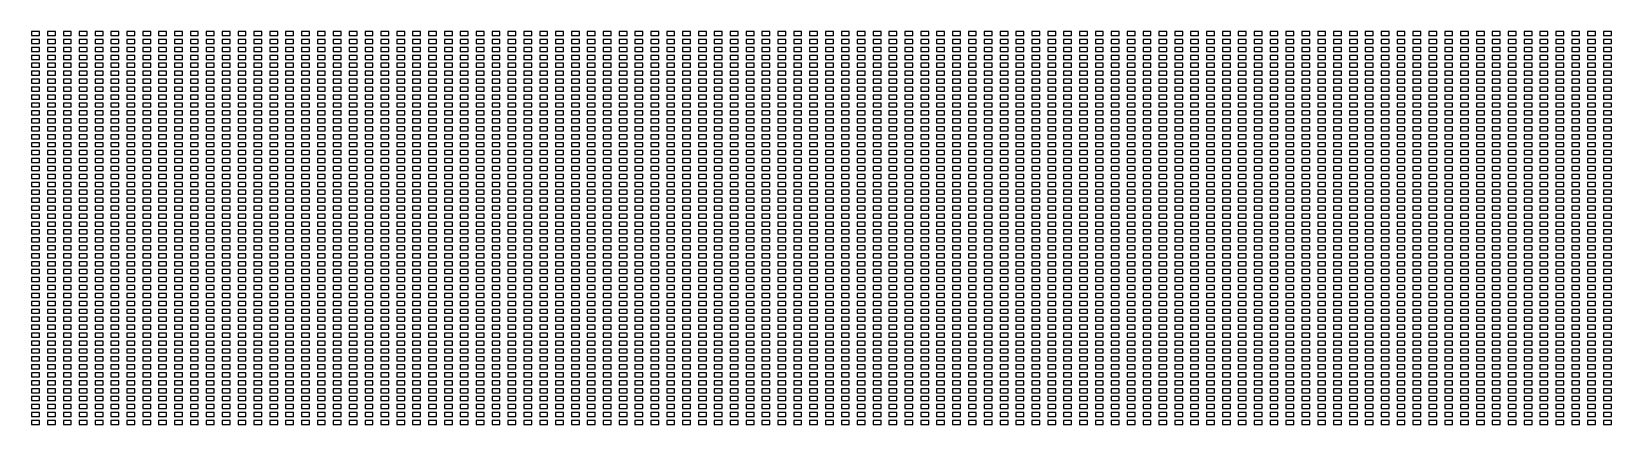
# Model space of a CAD drawing. Header units: metres. Extents: x 0 to 1990, y 0 to 495.
import ezdxf

# ---------------------------------------------------------------- set-up
doc = ezdxf.new("R2010")
doc.units = ezdxf.units.M

# ---------------------------------------------------------------- blocks, each defined once
blk = doc.blocks.new('RESISTOR')
for p, q in [((10, 5), (0, 5)), ((0, 5), (0, 0)), ((0, 0), (10, 0)), ((10, 0), (10, 5))]:
    blk.add_line(p, q)

msp = doc.modelspace()

# ---------------------------------------------------------------- block references
for p in [(0, 490), (0, 480), (20, 490), (20, 480), (40, 490), (40, 480), (60, 490), (60, 480), (80, 490), (80, 480), (100, 490), (100, 480), (120, 490), (120, 480), (140, 490), (140, 480), (160, 490), (160, 480), (180, 490), (180, 480), (200, 490), (200, 480), (220, 490), (220, 480), (240, 490), (240, 480), (260, 490), (260, 480), (280, 490), (280, 480), (300, 490), (300, 480), (320, 490), (320, 480), (340, 490), (340, 480), (360, 490), (360, 480), (380, 490), (380, 480), (400, 490), (400, 480), (420, 490), (420, 480), (440, 490), (440, 480), (460, 490), (460, 480), (480, 490), (480, 480), (500, 490), (500, 480), (520, 490), (520, 480), (540, 490), (540, 480), (560, 490), (560, 480), (580, 490), (580, 480), (600, 490), (600, 480), (620, 490), (620, 480), (640, 490), (640, 480), (660, 490), (660, 480), (680, 490), (680, 480), (700, 490), (700, 480), (720, 490), (720, 480), (740, 490), (740, 480), (760, 490), (760, 480), (780, 490), (780, 480), (800, 490), (800, 480), (820, 490), (820, 480), (840, 490), (840, 480), (860, 490), (860, 480), (880, 490), (880, 480), (900, 490), (900, 480), (920, 490), (920, 480), (940, 490), (940, 480), (960, 490), (960, 480), (980, 490), (980, 480), (1000, 490), (1000, 480), (1020, 490), (1020, 480), (1040, 490), (1040, 480), (1060, 490), (1060, 480), (1080, 490), (1080, 480), (1100, 490), (1100, 480), (1120, 490), (1120, 480), (1140, 490), (1140, 480), (1160, 490), (1160, 480), (1180, 490), (1180, 480), (1200, 490), (1200, 480), (1220, 490), (1220, 480), (1240, 490), (1240, 480), (1260, 490), (1260, 480), (1280, 490), (1280, 480), (1300, 490), (1300, 480), (1320, 490), (1320, 480), (1340, 490), (1340, 480), (1360, 490), (1360, 480), (1380, 490), (1380, 480), (1400, 490), (1400, 480), (1420, 490), (1420, 480), (1440, 490), (1440, 480), (1460, 490), (1460, 480), (1480, 490), (1480, 480), (1500, 490), (1500, 480), (1520, 490), (1520, 480), (1540, 490), (1540, 480), (1560, 490), (1560, 480), (1580, 490), (1580, 480), (1600, 490), (1600, 480), (1620, 490), (1620, 480), (1640, 490), (1640, 480), (1660, 490), (1660, 480), (1680, 490), (1680, 480), (1700, 490), (1700, 480), (1720, 490), (1720, 480), (1740, 490), (1740, 480), (1760, 490), (1760, 480), (1780, 490), (1780, 480), (1800, 490), (1800, 480), (1820, 490), (1820, 480), (1840, 490), (1840, 480), (1860, 490), (1860, 480), (1880, 490), (1880, 480), (1900, 490), (1900, 480), (1920, 490), (1920, 480), (1940, 490), (1940, 480), (1960, 490), (1960, 480), (1980, 490), (1980, 480), (0, 470), (0, 460), (20, 470), (20, 460), (40, 470), (40, 460), (60, 470), (60, 460), (80, 470), (80, 460), (100, 470), (100, 460), (120, 470), (120, 460), (140, 470), (140, 460), (160, 470), (160, 460), (180, 470), (180, 460), (200, 470), (200, 460), (220, 470), (220, 460), (240, 470), (240, 460), (260, 470), (260, 460), (280, 470), (280, 460), (300, 470), (300, 460), (320, 470), (320, 460), (340, 470), (340, 460), (360, 470), (360, 460), (380, 470), (380, 460), (400, 470), (400, 460), (420, 470), (420, 460), (440, 470), (440, 460), (460, 470), (460, 460), (480, 470), (480, 460), (500, 470), (500, 460), (520, 470), (520, 460), (540, 470), (540, 460), (560, 470), (560, 460), (580, 470), (580, 460), (600, 470), (600, 460), (620, 470), (620, 460), (640, 470), (640, 460), (660, 470), (660, 460), (680, 470), (680, 460), (700, 470), (700, 460), (720, 470), (720, 460), (740, 470), (740, 460), (760, 470), (760, 460), (780, 470), (780, 460), (800, 470), (800, 460), (820, 470), (820, 460), (840, 470), (840, 460), (860, 470), (860, 460), (880, 470), (880, 460), (900, 470), (900, 460), (920, 470), (920, 460), (940, 470), (940, 460), (960, 470), (960, 460), (980, 470), (980, 460), (1000, 470), (1000, 460), (1020, 470), (1020, 460), (1040, 470), (1040, 460), (1060, 470), (1060, 460), (1080, 470), (1080, 460), (1100, 470), (1100, 460), (1120, 470), (1120, 460), (1140, 470), (1140, 460), (1160, 470), (1160, 460), (1180, 470), (1180, 460), (1200, 470), (1200, 460), (1220, 470), (1220, 460), (1240, 470), (1240, 460), (1260, 470), (1260, 460), (1280, 470), (1280, 460), (1300, 470), (1300, 460), (1320, 470), (1320, 460), (1340, 470), (1340, 460), (1360, 470), (1360, 460), (1380, 470), (1380, 460), (1400, 470), (1400, 460), (1420, 470), (1420, 460), (1440, 470), (1440, 460), (1460, 470), (1460, 460), (1480, 470), (1480, 460), (1500, 470), (1500, 460), (1520, 470), (1520, 460), (1540, 470), (1540, 460), (1560, 470), (1560, 460), (1580, 470), (1580, 460), (1600, 470), (1600, 460), (1620, 470), (1620, 460), (1640, 470), (1640, 460), (1660, 470), (1660, 460), (1680, 470), (1680, 460), (1700, 470), (1700, 460), (1720, 470), (1720, 460), (1740, 470), (1740, 460), (1760, 470), (1760, 460), (1780, 470), (1780, 460), (1800, 470), (1800, 460), (1820, 470), (1820, 460), (1840, 470), (1840, 460), (1860, 470), (1860, 460), (1880, 470), (1880, 460), (1900, 470), (1900, 460), (1920, 470), (1920, 460), (1940, 470), (1940, 460), (1960, 470), (1960, 460), (1980, 470), (1980, 460), (0, 450), (0, 440), (20, 450), (20, 440), (40, 450), (40, 440), (60, 450), (60, 440), (80, 450), (80, 440), (100, 450), (100, 440), (120, 450), (120, 440), (140, 450), (140, 440), (160, 450), (160, 440), (180, 450), (180, 440), (200, 450), (200, 440), (220, 450), (220, 440), (240, 450), (240, 440), (260, 450), (260, 440), (280, 450), (280, 440), (300, 450), (300, 440), (320, 450), (320, 440), (340, 450), (340, 440), (360, 450), (360, 440), (380, 450), (380, 440), (400, 450), (400, 440), (420, 450), (420, 440), (440, 450), (440, 440), (460, 450), (460, 440), (480, 450), (480, 440), (500, 450), (500, 440), (520, 450), (520, 440), (540, 450), (540, 440), (560, 450), (560, 440), (580, 450), (580, 440), (600, 450), (600, 440), (620, 450), (620, 440), (640, 450), (640, 440), (660, 450), (660, 440), (680, 450), (680, 440), (700, 450), (700, 440), (720, 450), (720, 440), (740, 450), (740, 440), (760, 450), (760, 440), (780, 450), (780, 440), (800, 450), (800, 440), (820, 450), (820, 440), (840, 450), (840, 440), (860, 450), (860, 440), (880, 450), (880, 440), (900, 450), (900, 440), (920, 450), (920, 440), (940, 450), (940, 440), (960, 450), (960, 440), (980, 450), (980, 440), (1000, 450), (1000, 440), (1020, 450), (1020, 440), (1040, 450), (1040, 440), (1060, 450), (1060, 440), (1080, 450), (1080, 440), (1100, 450), (1100, 440), (1120, 450), (1120, 440), (1140, 450), (1140, 440), (1160, 450), (1160, 440), (1180, 450), (1180, 440), (1200, 450), (1200, 440), (1220, 450), (1220, 440), (1240, 450), (1240, 440), (1260, 450), (1260, 440), (1280, 450), (1280, 440), (1300, 450), (1300, 440), (1320, 450), (1320, 440), (1340, 450), (1340, 440), (1360, 450), (1360, 440), (1380, 450), (1380, 440), (1400, 450), (1400, 440), (1420, 450), (1420, 440), (1440, 450), (1440, 440), (1460, 450), (1460, 440), (1480, 450), (1480, 440), (1500, 450), (1500, 440), (1520, 450), (1520, 440), (1540, 450), (1540, 440), (1560, 450), (1560, 440), (1580, 450), (1580, 440), (1600, 450), (1600, 440), (1620, 450), (1620, 440), (1640, 450), (1640, 440), (1660, 450), (1660, 440), (1680, 450), (1680, 440), (1700, 450), (1700, 440), (1720, 450), (1720, 440), (1740, 450), (1740, 440), (1760, 450), (1760, 440), (1780, 450), (1780, 440), (1800, 450), (1800, 440), (1820, 450), (1820, 440), (1840, 450), (1840, 440), (1860, 450), (1860, 440), (1880, 450), (1880, 440), (1900, 450), (1900, 440), (1920, 450), (1920, 440), (1940, 450), (1940, 440), (1960, 450), (1960, 440), (1980, 450), (1980, 440), (0, 430), (0, 420), (20, 430), (20, 420), (40, 430), (40, 420), (60, 430), (60, 420), (80, 430), (80, 420), (100, 430), (100, 420), (120, 430), (120, 420), (140, 430), (140, 420), (160, 430), (160, 420), (180, 430), (180, 420), (200, 430), (200, 420), (220, 430), (220, 420), (240, 430), (240, 420), (260, 430), (260, 420), (280, 430), (280, 420), (300, 430), (300, 420), (320, 430), (320, 420), (340, 430), (340, 420), (360, 430), (360, 420), (380, 430), (380, 420), (400, 430), (400, 420), (420, 430), (420, 420), (440, 430), (440, 420), (460, 430), (460, 420), (480, 430), (480, 420), (500, 430), (500, 420), (520, 430), (520, 420), (540, 430), (540, 420), (560, 430), (560, 420), (580, 430), (580, 420), (600, 430), (600, 420), (620, 430), (620, 420), (640, 430), (640, 420), (660, 430), (660, 420), (680, 430), (680, 420), (700, 430), (700, 420), (720, 430), (720, 420), (740, 430), (740, 420), (760, 430), (760, 420), (780, 430), (780, 420), (800, 430), (800, 420), (820, 430), (820, 420), (840, 430), (840, 420), (860, 430), (860, 420), (880, 430), (880, 420), (900, 430), (900, 420), (920, 430), (920, 420), (940, 430), (940, 420), (960, 430), (960, 420), (980, 430), (980, 420), (1000, 430), (1000, 420), (1020, 430), (1020, 420), (1040, 430), (1040, 420), (1060, 430), (1060, 420), (1080, 430), (1080, 420), (1100, 430), (1100, 420), (1120, 430), (1120, 420), (1140, 430), (1140, 420), (1160, 430), (1160, 420), (1180, 430), (1180, 420), (1200, 430), (1200, 420), (1220, 430), (1220, 420), (1240, 430), (1240, 420), (1260, 430), (1260, 420), (1280, 430), (1280, 420), (1300, 430), (1300, 420), (1320, 430), (1320, 420), (1340, 430), (1340, 420), (1360, 430), (1360, 420), (1380, 430), (1380, 420), (1400, 430), (1400, 420), (1420, 430), (1420, 420), (1440, 430), (1440, 420), (1460, 430), (1460, 420), (1480, 430), (1480, 420), (1500, 430), (1500, 420), (1520, 430), (1520, 420), (1540, 430), (1540, 420), (1560, 430), (1560, 420), (1580, 430), (1580, 420), (1600, 430), (1600, 420), (1620, 430), (1620, 420), (1640, 430), (1640, 420), (1660, 430), (1660, 420), (1680, 430), (1680, 420), (1700, 430), (1700, 420), (1720, 430), (1720, 420), (1740, 430), (1740, 420), (1760, 430), (1760, 420), (1780, 430), (1780, 420), (1800, 430), (1800, 420), (1820, 430), (1820, 420), (1840, 430), (1840, 420), (1860, 430), (1860, 420), (1880, 430), (1880, 420), (1900, 430), (1900, 420), (1920, 430), (1920, 420), (1940, 430), (1940, 420), (1960, 430), (1960, 420), (1980, 430), (1980, 420), (0, 410), (0, 400), (20, 410), (20, 400), (40, 410), (40, 400), (60, 410), (60, 400), (80, 410), (80, 400), (100, 410), (100, 400), (120, 410), (120, 400), (140, 410), (140, 400), (160, 410), (160, 400), (180, 410), (180, 400), (200, 410), (200, 400), (220, 410), (220, 400), (240, 410), (240, 400), (260, 410), (260, 400), (280, 410), (280, 400), (300, 410), (300, 400), (320, 410), (320, 400), (340, 410), (340, 400), (360, 410), (360, 400), (380, 410), (380, 400), (400, 410), (400, 400), (420, 410), (420, 400), (440, 410), (440, 400), (460, 410), (460, 400), (480, 410), (480, 400), (500, 410), (500, 400), (520, 410), (520, 400), (540, 410), (540, 400), (560, 410), (560, 400), (580, 410), (580, 400), (600, 410), (600, 400), (620, 410), (620, 400), (640, 410), (640, 400), (660, 410), (660, 400), (680, 410), (680, 400), (700, 410), (700, 400), (720, 410), (720, 400), (740, 410), (740, 400), (760, 410), (760, 400), (780, 410), (780, 400), (800, 410), (800, 400), (820, 410), (820, 400), (840, 410), (840, 400), (860, 410), (860, 400), (880, 410), (880, 400), (900, 410), (900, 400), (920, 410), (920, 400), (940, 410), (940, 400), (960, 410), (960, 400), (980, 410), (980, 400), (1000, 410), (1000, 400), (1020, 410), (1020, 400), (1040, 410), (1040, 400), (1060, 410), (1060, 400), (1080, 410), (1080, 400), (1100, 410), (1100, 400), (1120, 410), (1120, 400), (1140, 410), (1140, 400), (1160, 410), (1160, 400), (1180, 410), (1180, 400), (1200, 410), (1200, 400), (1220, 410), (1220, 400), (1240, 410), (1240, 400), (1260, 410), (1260, 400), (1280, 410), (1280, 400), (1300, 410), (1300, 400), (1320, 410), (1320, 400), (1340, 410), (1340, 400), (1360, 410), (1360, 400), (1380, 410), (1380, 400), (1400, 410), (1400, 400), (1420, 410), (1420, 400), (1440, 410), (1440, 400), (1460, 410), (1460, 400), (1480, 410), (1480, 400), (1500, 410), (1500, 400), (1520, 410), (1520, 400), (1540, 410), (1540, 400), (1560, 410), (1560, 400), (1580, 410), (1580, 400), (1600, 410), (1600, 400), (1620, 410), (1620, 400), (1640, 410), (1640, 400), (1660, 410), (1660, 400), (1680, 410), (1680, 400), (1700, 410), (1700, 400), (1720, 410), (1720, 400), (1740, 410), (1740, 400), (1760, 410), (1760, 400), (1780, 410), (1780, 400), (1800, 410), (1800, 400), (1820, 410), (1820, 400), (1840, 410), (1840, 400), (1860, 410), (1860, 400), (1880, 410), (1880, 400), (1900, 410), (1900, 400), (1920, 410), (1920, 400), (1940, 410), (1940, 400), (1960, 410), (1960, 400), (1980, 410), (1980, 400), (0, 390), (0, 380), (20, 390), (20, 380), (40, 390), (40, 380), (60, 390), (60, 380), (80, 390), (80, 380), (100, 390), (100, 380), (120, 390), (120, 380), (140, 390), (140, 380), (160, 390), (160, 380), (180, 390), (180, 380), (200, 390), (200, 380), (220, 390), (220, 380), (240, 390), (240, 380), (260, 390), (260, 380), (280, 390), (280, 380), (300, 390), (300, 380), (320, 390), (320, 380), (340, 390), (340, 380), (360, 390), (360, 380), (380, 390), (380, 380), (400, 390), (400, 380), (420, 390), (420, 380), (440, 390), (440, 380), (460, 390), (460, 380), (480, 390), (480, 380), (500, 390), (500, 380), (520, 390), (520, 380), (540, 390), (540, 380), (560, 390), (560, 380), (580, 390), (580, 380), (600, 390), (600, 380), (620, 390), (620, 380), (640, 390), (640, 380), (660, 390), (660, 380), (680, 390), (680, 380), (700, 390), (700, 380), (720, 390), (720, 380), (740, 390), (740, 380), (760, 390), (760, 380), (780, 390), (780, 380), (800, 390), (800, 380), (820, 390), (820, 380), (840, 390), (840, 380), (860, 390), (860, 380), (880, 390), (880, 380), (900, 390), (900, 380), (920, 390), (920, 380), (940, 390), (940, 380), (960, 390), (960, 380), (980, 390), (980, 380), (1000, 390), (1000, 380), (1020, 390), (1020, 380), (1040, 390), (1040, 380), (1060, 390), (1060, 380), (1080, 390), (1080, 380), (1100, 390), (1100, 380), (1120, 390), (1120, 380), (1140, 390), (1140, 380), (1160, 390), (1160, 380), (1180, 390), (1180, 380), (1200, 390), (1200, 380), (1220, 390), (1220, 380), (1240, 390), (1240, 380), (1260, 390), (1260, 380), (1280, 390), (1280, 380), (1300, 390), (1300, 380), (1320, 390), (1320, 380), (1340, 390), (1340, 380), (1360, 390), (1360, 380), (1380, 390), (1380, 380), (1400, 390), (1400, 380), (1420, 390), (1420, 380), (1440, 390), (1440, 380), (1460, 390), (1460, 380), (1480, 390), (1480, 380), (1500, 390), (1500, 380), (1520, 390), (1520, 380), (1540, 390), (1540, 380), (1560, 390), (1560, 380), (1580, 390), (1580, 380), (1600, 390), (1600, 380), (1620, 390), (1620, 380), (1640, 390), (1640, 380), (1660, 390), (1660, 380), (1680, 390), (1680, 380), (1700, 390), (1700, 380), (1720, 390), (1720, 380), (1740, 390), (1740, 380), (1760, 390), (1760, 380), (1780, 390), (1780, 380), (1800, 390), (1800, 380), (1820, 390), (1820, 380), (1840, 390), (1840, 380), (1860, 390), (1860, 380), (1880, 390), (1880, 380), (1900, 390), (1900, 380), (1920, 390), (1920, 380), (1940, 390), (1940, 380), (1960, 390), (1960, 380), (1980, 390), (1980, 380), (0, 370), (0, 360), (20, 370), (20, 360), (40, 370), (40, 360), (60, 370), (60, 360), (80, 370), (80, 360), (100, 370), (100, 360), (120, 370), (120, 360), (140, 370), (140, 360), (160, 370), (160, 360), (180, 370), (180, 360), (200, 370), (200, 360), (220, 370), (220, 360), (240, 370), (240, 360), (260, 370), (260, 360), (280, 370), (280, 360), (300, 370), (300, 360), (320, 370), (320, 360), (340, 370), (340, 360), (360, 370), (360, 360), (380, 370), (380, 360), (400, 370), (400, 360), (420, 370), (420, 360), (440, 370), (440, 360), (460, 370), (460, 360), (480, 370), (480, 360), (500, 370), (500, 360), (520, 370), (520, 360), (540, 370), (540, 360), (560, 370), (560, 360), (580, 370), (580, 360), (600, 370), (600, 360), (620, 370), (620, 360), (640, 370), (640, 360), (660, 370), (660, 360), (680, 370), (680, 360), (700, 370), (700, 360), (720, 370), (720, 360), (740, 370), (740, 360), (760, 370), (760, 360), (780, 370), (780, 360), (800, 370), (800, 360), (820, 370), (820, 360), (840, 370), (840, 360), (860, 370), (860, 360), (880, 370), (880, 360), (900, 370), (900, 360), (920, 370), (920, 360), (940, 370), (940, 360), (960, 370), (960, 360), (980, 370), (980, 360), (1000, 370), (1000, 360), (1020, 370), (1020, 360), (1040, 370), (1040, 360), (1060, 370), (1060, 360), (1080, 370), (1080, 360), (1100, 370), (1100, 360), (1120, 370), (1120, 360), (1140, 370), (1140, 360), (1160, 370), (1160, 360), (1180, 370), (1180, 360), (1200, 370), (1200, 360), (1220, 370), (1220, 360), (1240, 370), (1240, 360), (1260, 370), (1260, 360), (1280, 370), (1280, 360), (1300, 370), (1300, 360), (1320, 370), (1320, 360), (1340, 370), (1340, 360), (1360, 370), (1360, 360), (1380, 370), (1380, 360), (1400, 370), (1400, 360), (1420, 370), (1420, 360), (1440, 370), (1440, 360), (1460, 370), (1460, 360), (1480, 370), (1480, 360), (1500, 370), (1500, 360), (1520, 370), (1520, 360), (1540, 370), (1540, 360), (1560, 370), (1560, 360), (1580, 370), (1580, 360), (1600, 370), (1600, 360), (1620, 370), (1620, 360), (1640, 370), (1640, 360), (1660, 370), (1660, 360), (1680, 370), (1680, 360), (1700, 370), (1700, 360), (1720, 370), (1720, 360), (1740, 370), (1740, 360), (1760, 370), (1760, 360), (1780, 370), (1780, 360), (1800, 370), (1800, 360), (1820, 370), (1820, 360), (1840, 370), (1840, 360), (1860, 370), (1860, 360), (1880, 370), (1880, 360), (1900, 370), (1900, 360), (1920, 370), (1920, 360), (1940, 370), (1940, 360), (1960, 370), (1960, 360), (1980, 370), (1980, 360), (0, 350), (0, 340), (20, 350), (20, 340), (40, 350), (40, 340), (60, 350), (60, 340), (80, 350), (80, 340), (100, 350), (100, 340), (120, 350), (120, 340), (140, 350), (140, 340), (160, 350), (160, 340), (180, 350), (180, 340), (200, 350), (200, 340), (220, 350), (220, 340), (240, 350), (240, 340), (260, 350), (260, 340), (280, 350), (280, 340), (300, 350), (300, 340), (320, 350), (320, 340), (340, 350), (340, 340), (360, 350), (360, 340), (380, 350), (380, 340), (400, 350), (400, 340), (420, 350), (420, 340), (440, 350), (440, 340), (460, 350), (460, 340), (480, 350), (480, 340), (500, 350), (500, 340), (520, 350), (520, 340), (540, 350), (540, 340), (560, 350), (560, 340), (580, 350), (580, 340), (600, 350), (600, 340), (620, 350), (620, 340), (640, 350), (640, 340), (660, 350), (660, 340), (680, 350), (680, 340), (700, 350), (700, 340), (720, 350), (720, 340), (740, 350), (740, 340), (760, 350), (760, 340), (780, 350), (780, 340), (800, 350), (800, 340), (820, 350), (820, 340), (840, 350), (840, 340), (860, 350), (860, 340), (880, 350), (880, 340), (900, 350), (900, 340), (920, 350), (920, 340), (940, 350), (940, 340), (960, 350), (960, 340), (980, 350), (980, 340), (1000, 350), (1000, 340), (1020, 350), (1020, 340), (1040, 350), (1040, 340), (1060, 350), (1060, 340), (1080, 350), (1080, 340), (1100, 350), (1100, 340), (1120, 350), (1120, 340), (1140, 350), (1140, 340), (1160, 350), (1160, 340), (1180, 350), (1180, 340), (1200, 350), (1200, 340), (1220, 350), (1220, 340), (1240, 350), (1240, 340), (1260, 350), (1260, 340), (1280, 350), (1280, 340), (1300, 350), (1300, 340), (1320, 350), (1320, 340), (1340, 350), (1340, 340), (1360, 350), (1360, 340), (1380, 350), (1380, 340), (1400, 350), (1400, 340), (1420, 350), (1420, 340), (1440, 350), (1440, 340), (1460, 350), (1460, 340), (1480, 350), (1480, 340), (1500, 350), (1500, 340), (1520, 350), (1520, 340), (1540, 350), (1540, 340), (1560, 350), (1560, 340), (1580, 350), (1580, 340), (1600, 350), (1600, 340), (1620, 350), (1620, 340), (1640, 350), (1640, 340), (1660, 350), (1660, 340), (1680, 350), (1680, 340), (1700, 350), (1700, 340), (1720, 350), (1720, 340), (1740, 350), (1740, 340), (1760, 350), (1760, 340), (1780, 350), (1780, 340), (1800, 350), (1800, 340), (1820, 350), (1820, 340), (1840, 350), (1840, 340), (1860, 350), (1860, 340), (1880, 350), (1880, 340), (1900, 350), (1900, 340), (1920, 350), (1920, 340), (1940, 350), (1940, 340), (1960, 350), (1960, 340), (1980, 350), (1980, 340), (0, 330), (0, 320), (20, 330), (20, 320), (40, 330), (40, 320), (60, 330), (60, 320), (80, 330), (80, 320), (100, 330), (100, 320), (120, 330), (120, 320), (140, 330), (140, 320), (160, 330), (160, 320), (180, 330), (180, 320), (200, 330), (200, 320), (220, 330), (220, 320), (240, 330), (240, 320), (260, 330), (260, 320), (280, 330), (280, 320), (300, 330), (300, 320), (320, 330), (320, 320), (340, 330), (340, 320), (360, 330), (360, 320), (380, 330), (380, 320), (400, 330), (400, 320), (420, 330), (420, 320), (440, 330), (440, 320), (460, 330), (460, 320), (480, 330), (480, 320), (500, 330), (500, 320), (520, 330), (520, 320), (540, 330), (540, 320), (560, 330), (560, 320), (580, 330), (580, 320), (600, 330), (600, 320), (620, 330), (620, 320), (640, 330), (640, 320), (660, 330), (660, 320), (680, 330), (680, 320), (700, 330), (700, 320), (720, 330), (720, 320), (740, 330), (740, 320), (760, 330), (760, 320), (780, 330), (780, 320), (800, 330), (800, 320), (820, 330), (820, 320), (840, 330), (840, 320), (860, 330), (860, 320), (880, 330), (880, 320), (900, 330), (900, 320), (920, 330), (920, 320), (940, 330), (940, 320), (960, 330), (960, 320), (980, 330), (980, 320), (1000, 330), (1000, 320), (1020, 330), (1020, 320), (1040, 330), (1040, 320), (1060, 330), (1060, 320), (1080, 330), (1080, 320), (1100, 330), (1100, 320), (1120, 330), (1120, 320), (1140, 330), (1140, 320), (1160, 330), (1160, 320), (1180, 330), (1180, 320), (1200, 330), (1200, 320), (1220, 330), (1220, 320), (1240, 330), (1240, 320), (1260, 330), (1260, 320), (1280, 330), (1280, 320), (1300, 330), (1300, 320), (1320, 330), (1320, 320), (1340, 330), (1340, 320), (1360, 330), (1360, 320), (1380, 330), (1380, 320), (1400, 330), (1400, 320), (1420, 330), (1420, 320), (1440, 330), (1440, 320), (1460, 330), (1460, 320), (1480, 330), (1480, 320), (1500, 330), (1500, 320), (1520, 330), (1520, 320), (1540, 330), (1540, 320), (1560, 330), (1560, 320), (1580, 330), (1580, 320), (1600, 330), (1600, 320), (1620, 330), (1620, 320), (1640, 330), (1640, 320), (1660, 330), (1660, 320), (1680, 330), (1680, 320), (1700, 330), (1700, 320), (1720, 330), (1720, 320), (1740, 330), (1740, 320), (1760, 330), (1760, 320), (1780, 330), (1780, 320), (1800, 330), (1800, 320), (1820, 330), (1820, 320), (1840, 330), (1840, 320), (1860, 330), (1860, 320), (1880, 330), (1880, 320), (1900, 330), (1900, 320), (1920, 330), (1920, 320), (1940, 330), (1940, 320), (1960, 330), (1960, 320), (1980, 330), (1980, 320), (0, 310), (0, 300), (20, 310), (20, 300), (40, 310), (40, 300), (60, 310), (60, 300), (80, 310), (80, 300), (100, 310), (100, 300), (120, 310), (120, 300), (140, 310), (140, 300), (160, 310), (160, 300), (180, 310), (180, 300), (200, 310), (200, 300), (220, 310), (220, 300), (240, 310), (240, 300), (260, 310), (260, 300), (280, 310), (280, 300), (300, 310), (300, 300), (320, 310), (320, 300), (340, 310), (340, 300), (360, 310), (360, 300), (380, 310), (380, 300), (400, 310), (400, 300), (420, 310), (420, 300), (440, 310), (440, 300), (460, 310), (460, 300), (480, 310), (480, 300), (500, 310), (500, 300), (520, 310), (520, 300), (540, 310), (540, 300), (560, 310), (560, 300), (580, 310), (580, 300), (600, 310), (600, 300), (620, 310), (620, 300), (640, 310), (640, 300), (660, 310), (660, 300), (680, 310), (680, 300), (700, 310), (700, 300), (720, 310), (720, 300), (740, 310), (740, 300), (760, 310), (760, 300), (780, 310), (780, 300), (800, 310), (800, 300), (820, 310), (820, 300), (840, 310), (840, 300), (860, 310), (860, 300), (880, 310), (880, 300), (900, 310), (900, 300), (920, 310), (920, 300), (940, 310), (940, 300), (960, 310), (960, 300), (980, 310), (980, 300), (1000, 310), (1000, 300), (1020, 310), (1020, 300), (1040, 310), (1040, 300), (1060, 310), (1060, 300), (1080, 310), (1080, 300), (1100, 310), (1100, 300), (1120, 310), (1120, 300), (1140, 310), (1140, 300), (1160, 310), (1160, 300), (1180, 310), (1180, 300), (1200, 310), (1200, 300), (1220, 310), (1220, 300), (1240, 310), (1240, 300), (1260, 310), (1260, 300), (1280, 310), (1280, 300), (1300, 310), (1300, 300), (1320, 310), (1320, 300), (1340, 310), (1340, 300), (1360, 310), (1360, 300), (1380, 310), (1380, 300), (1400, 310), (1400, 300), (1420, 310), (1420, 300), (1440, 310), (1440, 300), (1460, 310), (1460, 300), (1480, 310), (1480, 300), (1500, 310), (1500, 300), (1520, 310), (1520, 300), (1540, 310), (1540, 300), (1560, 310), (1560, 300), (1580, 310), (1580, 300), (1600, 310), (1600, 300), (1620, 310), (1620, 300), (1640, 310), (1640, 300), (1660, 310), (1660, 300), (1680, 310), (1680, 300), (1700, 310), (1700, 300), (1720, 310), (1720, 300), (1740, 310), (1740, 300), (1760, 310), (1760, 300), (1780, 310), (1780, 300), (1800, 310), (1800, 300), (1820, 310), (1820, 300), (1840, 310), (1840, 300), (1860, 310), (1860, 300), (1880, 310), (1880, 300), (1900, 310), (1900, 300), (1920, 310), (1920, 300), (1940, 310), (1940, 300), (1960, 310), (1960, 300), (1980, 310), (1980, 300), (0, 290), (0, 280), (20, 290), (20, 280), (40, 290), (40, 280), (60, 290), (60, 280), (80, 290), (80, 280), (100, 290), (100, 280), (120, 290), (120, 280), (140, 290), (140, 280), (160, 290), (160, 280), (180, 290), (180, 280), (200, 290), (200, 280), (220, 290), (220, 280), (240, 290), (240, 280), (260, 290), (260, 280), (280, 290), (280, 280), (300, 290), (300, 280), (320, 290), (320, 280), (340, 290), (340, 280), (360, 290), (360, 280), (380, 290), (380, 280), (400, 290), (400, 280), (420, 290), (420, 280), (440, 290), (440, 280), (460, 290), (460, 280), (480, 290), (480, 280), (500, 290), (500, 280), (520, 290), (520, 280), (540, 290), (540, 280), (560, 290), (560, 280), (580, 290), (580, 280), (600, 290), (600, 280), (620, 290), (620, 280), (640, 290), (640, 280), (660, 290), (660, 280), (680, 290), (680, 280), (700, 290), (700, 280), (720, 290), (720, 280), (740, 290), (740, 280), (760, 290), (760, 280), (780, 290), (780, 280), (800, 290), (800, 280), (820, 290), (820, 280), (840, 290), (840, 280), (860, 290), (860, 280), (880, 290), (880, 280), (900, 290), (900, 280), (920, 290), (920, 280), (940, 290), (940, 280), (960, 290), (960, 280), (980, 290), (980, 280), (1000, 290), (1000, 280), (1020, 290), (1020, 280), (1040, 290), (1040, 280), (1060, 290), (1060, 280), (1080, 290), (1080, 280), (1100, 290), (1100, 280), (1120, 290), (1120, 280), (1140, 290), (1140, 280), (1160, 290), (1160, 280), (1180, 290), (1180, 280), (1200, 290), (1200, 280), (1220, 290), (1220, 280), (1240, 290), (1240, 280), (1260, 290), (1260, 280), (1280, 290), (1280, 280), (1300, 290), (1300, 280), (1320, 290), (1320, 280), (1340, 290), (1340, 280), (1360, 290), (1360, 280), (1380, 290), (1380, 280), (1400, 290), (1400, 280), (1420, 290), (1420, 280), (1440, 290), (1440, 280), (1460, 290), (1460, 280), (1480, 290), (1480, 280), (1500, 290), (1500, 280), (1520, 290), (1520, 280), (1540, 290), (1540, 280), (1560, 290), (1560, 280), (1580, 290), (1580, 280), (1600, 290), (1600, 280), (1620, 290), (1620, 280), (1640, 290), (1640, 280), (1660, 290), (1660, 280), (1680, 290), (1680, 280), (1700, 290), (1700, 280), (1720, 290), (1720, 280), (1740, 290), (1740, 280), (1760, 290), (1760, 280), (1780, 290), (1780, 280), (1800, 290), (1800, 280), (1820, 290), (1820, 280), (1840, 290), (1840, 280), (1860, 290), (1860, 280), (1880, 290), (1880, 280), (1900, 290), (1900, 280), (1920, 290), (1920, 280), (1940, 290), (1940, 280), (1960, 290), (1960, 280), (1980, 290), (1980, 280), (0, 270), (0, 260), (20, 270), (20, 260), (40, 270), (40, 260), (60, 270), (60, 260), (80, 270), (80, 260), (100, 270), (100, 260), (120, 270), (120, 260), (140, 270), (140, 260), (160, 270), (160, 260), (180, 270), (180, 260), (200, 270), (200, 260), (220, 270), (220, 260), (240, 270), (240, 260), (260, 270), (260, 260), (280, 270), (280, 260), (300, 270), (300, 260), (320, 270), (320, 260), (340, 270), (340, 260), (360, 270), (360, 260), (380, 270), (380, 260), (400, 270), (400, 260), (420, 270), (420, 260), (440, 270), (440, 260), (460, 270), (460, 260), (480, 270), (480, 260), (500, 270), (500, 260), (520, 270), (520, 260), (540, 270), (540, 260), (560, 270), (560, 260), (580, 270), (580, 260), (600, 270), (600, 260), (620, 270), (620, 260), (640, 270), (640, 260), (660, 270), (660, 260), (680, 270), (680, 260), (700, 270), (700, 260), (720, 270), (720, 260), (740, 270), (740, 260), (760, 270), (760, 260), (780, 270), (780, 260), (800, 270), (800, 260), (820, 270), (820, 260), (840, 270), (840, 260), (860, 270), (860, 260), (880, 270), (880, 260), (900, 270), (900, 260), (920, 270), (920, 260), (940, 270), (940, 260), (960, 270), (960, 260), (980, 270), (980, 260), (1000, 270), (1000, 260), (1020, 270), (1020, 260), (1040, 270), (1040, 260), (1060, 270), (1060, 260), (1080, 270), (1080, 260), (1100, 270), (1100, 260), (1120, 270), (1120, 260), (1140, 270), (1140, 260), (1160, 270), (1160, 260), (1180, 270), (1180, 260), (1200, 270), (1200, 260), (1220, 270), (1220, 260), (1240, 270), (1240, 260), (1260, 270), (1260, 260), (1280, 270), (1280, 260), (1300, 270), (1300, 260), (1320, 270), (1320, 260), (1340, 270), (1340, 260), (1360, 270), (1360, 260), (1380, 270), (1380, 260), (1400, 270), (1400, 260), (1420, 270), (1420, 260), (1440, 270), (1440, 260), (1460, 270), (1460, 260), (1480, 270), (1480, 260), (1500, 270), (1500, 260), (1520, 270), (1520, 260), (1540, 270), (1540, 260), (1560, 270), (1560, 260), (1580, 270), (1580, 260), (1600, 270), (1600, 260), (1620, 270), (1620, 260), (1640, 270), (1640, 260), (1660, 270), (1660, 260), (1680, 270), (1680, 260), (1700, 270), (1700, 260), (1720, 270), (1720, 260), (1740, 270), (1740, 260), (1760, 270), (1760, 260), (1780, 270), (1780, 260), (1800, 270), (1800, 260), (1820, 270), (1820, 260), (1840, 270), (1840, 260), (1860, 270), (1860, 260), (1880, 270), (1880, 260), (1900, 270), (1900, 260), (1920, 270), (1920, 260), (1940, 270), (1940, 260), (1960, 270), (1960, 260), (1980, 270), (1980, 260), (0, 250), (0, 240), (20, 250), (20, 240), (40, 250), (40, 240), (60, 250), (60, 240), (80, 250), (80, 240), (100, 250), (100, 240), (120, 250), (120, 240), (140, 250), (140, 240), (160, 250), (160, 240), (180, 250), (180, 240), (200, 250), (200, 240), (220, 250), (220, 240), (240, 250), (240, 240), (260, 250), (260, 240), (280, 250), (280, 240), (300, 250), (300, 240), (320, 250), (320, 240), (340, 250), (340, 240), (360, 250), (360, 240), (380, 250), (380, 240), (400, 250), (400, 240), (420, 250), (420, 240), (440, 250), (440, 240), (460, 250), (460, 240), (480, 250), (480, 240), (500, 250), (500, 240), (520, 250), (520, 240), (540, 250), (540, 240), (560, 250), (560, 240), (580, 250), (580, 240), (600, 250), (600, 240), (620, 250), (620, 240), (640, 250), (640, 240), (660, 250), (660, 240), (680, 250), (680, 240), (700, 250), (700, 240), (720, 250), (720, 240), (740, 250), (740, 240), (760, 250), (760, 240), (780, 250), (780, 240), (800, 250), (800, 240), (820, 250), (820, 240), (840, 250), (840, 240), (860, 250), (860, 240), (880, 250), (880, 240), (900, 250), (900, 240), (920, 250), (920, 240), (940, 250), (940, 240), (960, 250), (960, 240), (980, 250), (980, 240), (1000, 250), (1000, 240), (1020, 250), (1020, 240), (1040, 250), (1040, 240), (1060, 250), (1060, 240), (1080, 250), (1080, 240), (1100, 250), (1100, 240), (1120, 250), (1120, 240), (1140, 250), (1140, 240), (1160, 250), (1160, 240), (1180, 250), (1180, 240), (1200, 250), (1200, 240), (1220, 250), (1220, 240), (1240, 250), (1240, 240), (1260, 250), (1260, 240), (1280, 250), (1280, 240), (1300, 250), (1300, 240), (1320, 250), (1320, 240), (1340, 250), (1340, 240), (1360, 250), (1360, 240), (1380, 250), (1380, 240), (1400, 250), (1400, 240), (1420, 250), (1420, 240), (1440, 250), (1440, 240), (1460, 250), (1460, 240), (1480, 250), (1480, 240), (1500, 250), (1500, 240), (1520, 250), (1520, 240), (1540, 250), (1540, 240), (1560, 250), (1560, 240), (1580, 250), (1580, 240), (1600, 250), (1600, 240), (1620, 250), (1620, 240), (1640, 250), (1640, 240), (1660, 250), (1660, 240), (1680, 250), (1680, 240), (1700, 250), (1700, 240), (1720, 250), (1720, 240), (1740, 250), (1740, 240), (1760, 250), (1760, 240), (1780, 250), (1780, 240), (1800, 250), (1800, 240), (1820, 250), (1820, 240), (1840, 250), (1840, 240), (1860, 250), (1860, 240), (1880, 250), (1880, 240), (1900, 250), (1900, 240), (1920, 250), (1920, 240), (1940, 250), (1940, 240), (1960, 250), (1960, 240), (1980, 250), (1980, 240), (0, 230), (0, 220), (20, 230), (20, 220), (40, 230), (40, 220), (60, 230), (60, 220), (80, 230), (80, 220), (100, 230), (100, 220), (120, 230), (120, 220), (140, 230), (140, 220), (160, 230), (160, 220), (180, 230), (180, 220), (200, 230), (200, 220), (220, 230), (220, 220), (240, 230), (240, 220), (260, 230), (260, 220), (280, 230), (280, 220), (300, 230), (300, 220), (320, 230), (320, 220), (340, 230), (340, 220), (360, 230), (360, 220), (380, 230), (380, 220), (400, 230), (400, 220), (420, 230), (420, 220), (440, 230), (440, 220), (460, 230), (460, 220), (480, 230), (480, 220), (500, 230), (500, 220), (520, 230), (520, 220), (540, 230), (540, 220), (560, 230), (560, 220), (580, 230), (580, 220), (600, 230), (600, 220), (620, 230), (620, 220), (640, 230), (640, 220), (660, 230), (660, 220), (680, 230), (680, 220), (700, 230), (700, 220), (720, 230), (720, 220), (740, 230), (740, 220), (760, 230), (760, 220), (780, 230), (780, 220), (800, 230), (800, 220), (820, 230), (820, 220), (840, 230), (840, 220), (860, 230), (860, 220), (880, 230), (880, 220), (900, 230), (900, 220), (920, 230), (920, 220), (940, 230), (940, 220), (960, 230), (960, 220), (980, 230), (980, 220), (1000, 230), (1000, 220), (1020, 230), (1020, 220), (1040, 230), (1040, 220), (1060, 230), (1060, 220), (1080, 230), (1080, 220), (1100, 230), (1100, 220), (1120, 230), (1120, 220), (1140, 230), (1140, 220), (1160, 230), (1160, 220), (1180, 230), (1180, 220), (1200, 230), (1200, 220), (1220, 230), (1220, 220), (1240, 230), (1240, 220), (1260, 230), (1260, 220), (1280, 230), (1280, 220), (1300, 230), (1300, 220), (1320, 230), (1320, 220), (1340, 230), (1340, 220), (1360, 230), (1360, 220), (1380, 230), (1380, 220), (1400, 230), (1400, 220), (1420, 230), (1420, 220), (1440, 230), (1440, 220), (1460, 230), (1460, 220), (1480, 230), (1480, 220), (1500, 230), (1500, 220), (1520, 230), (1520, 220), (1540, 230), (1540, 220), (1560, 230), (1560, 220), (1580, 230), (1580, 220), (1600, 230), (1600, 220), (1620, 230), (1620, 220), (1640, 230), (1640, 220), (1660, 230), (1660, 220), (1680, 230), (1680, 220), (1700, 230), (1700, 220), (1720, 230), (1720, 220), (1740, 230), (1740, 220), (1760, 230), (1760, 220), (1780, 230), (1780, 220), (1800, 230), (1800, 220), (1820, 230), (1820, 220), (1840, 230), (1840, 220), (1860, 230), (1860, 220), (1880, 230), (1880, 220), (1900, 230), (1900, 220), (1920, 230), (1920, 220), (1940, 230), (1940, 220), (1960, 230), (1960, 220), (1980, 230), (1980, 220), (0, 210), (0, 200), (20, 210), (20, 200), (40, 210), (40, 200), (60, 210), (60, 200), (80, 210), (80, 200), (100, 210), (100, 200), (120, 210), (120, 200), (140, 210), (140, 200), (160, 210), (160, 200), (180, 210), (180, 200), (200, 210), (200, 200), (220, 210), (220, 200), (240, 210), (240, 200), (260, 210), (260, 200), (280, 210), (280, 200), (300, 210), (300, 200), (320, 210), (320, 200), (340, 210), (340, 200), (360, 210), (360, 200), (380, 210), (380, 200), (400, 210), (400, 200), (420, 210), (420, 200), (440, 210), (440, 200), (460, 210), (460, 200), (480, 210), (480, 200), (500, 210), (500, 200), (520, 210), (520, 200), (540, 210), (540, 200), (560, 210), (560, 200), (580, 210), (580, 200), (600, 210), (600, 200), (620, 210), (620, 200), (640, 210), (640, 200), (660, 210), (660, 200), (680, 210), (680, 200), (700, 210), (700, 200), (720, 210), (720, 200), (740, 210), (740, 200), (760, 210), (760, 200), (780, 210), (780, 200), (800, 210), (800, 200), (820, 210), (820, 200), (840, 210), (840, 200), (860, 210), (860, 200), (880, 210), (880, 200), (900, 210), (900, 200), (920, 210), (920, 200), (940, 210), (940, 200), (960, 210), (960, 200), (980, 210), (980, 200), (1000, 210), (1000, 200), (1020, 210), (1020, 200), (1040, 210), (1040, 200), (1060, 210), (1060, 200), (1080, 210), (1080, 200), (1100, 210), (1100, 200), (1120, 210), (1120, 200), (1140, 210), (1140, 200), (1160, 210), (1160, 200), (1180, 210), (1180, 200), (1200, 210), (1200, 200), (1220, 210), (1220, 200), (1240, 210), (1240, 200), (1260, 210), (1260, 200), (1280, 210), (1280, 200), (1300, 210), (1300, 200), (1320, 210), (1320, 200), (1340, 210), (1340, 200), (1360, 210), (1360, 200), (1380, 210), (1380, 200), (1400, 210), (1400, 200), (1420, 210), (1420, 200), (1440, 210), (1440, 200), (1460, 210), (1460, 200), (1480, 210), (1480, 200), (1500, 210), (1500, 200), (1520, 210), (1520, 200), (1540, 210), (1540, 200), (1560, 210), (1560, 200), (1580, 210), (1580, 200), (1600, 210), (1600, 200), (1620, 210), (1620, 200), (1640, 210), (1640, 200), (1660, 210), (1660, 200), (1680, 210), (1680, 200), (1700, 210), (1700, 200), (1720, 210), (1720, 200), (1740, 210), (1740, 200), (1760, 210), (1760, 200), (1780, 210), (1780, 200), (1800, 210), (1800, 200), (1820, 210), (1820, 200), (1840, 210), (1840, 200), (1860, 210), (1860, 200), (1880, 210), (1880, 200), (1900, 210), (1900, 200), (1920, 210), (1920, 200), (1940, 210), (1940, 200), (1960, 210), (1960, 200), (1980, 210), (1980, 200), (0, 190), (0, 180), (20, 190), (20, 180), (40, 190), (40, 180), (60, 190), (60, 180), (80, 190), (80, 180), (100, 190), (100, 180), (120, 190), (120, 180), (140, 190), (140, 180), (160, 190), (160, 180), (180, 190), (180, 180), (200, 190), (200, 180), (220, 190), (220, 180), (240, 190), (240, 180), (260, 190), (260, 180), (280, 190), (280, 180), (300, 190), (300, 180), (320, 190), (320, 180), (340, 190), (340, 180), (360, 190), (360, 180), (380, 190), (380, 180), (400, 190), (400, 180), (420, 190), (420, 180), (440, 190), (440, 180), (460, 190), (460, 180), (480, 190), (480, 180), (500, 190), (500, 180), (520, 190), (520, 180), (540, 190), (540, 180), (560, 190), (560, 180), (580, 190), (580, 180), (600, 190), (600, 180), (620, 190), (620, 180), (640, 190), (640, 180), (660, 190), (660, 180), (680, 190), (680, 180), (700, 190), (700, 180), (720, 190), (720, 180), (740, 190), (740, 180), (760, 190), (760, 180), (780, 190), (780, 180), (800, 190), (800, 180), (820, 190), (820, 180), (840, 190), (840, 180), (860, 190), (860, 180), (880, 190), (880, 180), (900, 190), (900, 180), (920, 190), (920, 180), (940, 190), (940, 180), (960, 190), (960, 180), (980, 190), (980, 180), (1000, 190), (1000, 180), (1020, 190), (1020, 180), (1040, 190), (1040, 180), (1060, 190), (1060, 180), (1080, 190), (1080, 180), (1100, 190), (1100, 180), (1120, 190), (1120, 180), (1140, 190), (1140, 180), (1160, 190), (1160, 180), (1180, 190), (1180, 180), (1200, 190), (1200, 180), (1220, 190), (1220, 180), (1240, 190), (1240, 180), (1260, 190), (1260, 180), (1280, 190), (1280, 180), (1300, 190), (1300, 180), (1320, 190), (1320, 180), (1340, 190), (1340, 180), (1360, 190), (1360, 180), (1380, 190), (1380, 180), (1400, 190), (1400, 180), (1420, 190), (1420, 180), (1440, 190), (1440, 180), (1460, 190), (1460, 180), (1480, 190), (1480, 180), (1500, 190), (1500, 180), (1520, 190), (1520, 180), (1540, 190), (1540, 180), (1560, 190), (1560, 180), (1580, 190), (1580, 180), (1600, 190), (1600, 180), (1620, 190), (1620, 180), (1640, 190), (1640, 180), (1660, 190), (1660, 180), (1680, 190), (1680, 180), (1700, 190), (1700, 180), (1720, 190), (1720, 180), (1740, 190), (1740, 180), (1760, 190), (1760, 180), (1780, 190), (1780, 180), (1800, 190), (1800, 180), (1820, 190), (1820, 180), (1840, 190), (1840, 180), (1860, 190), (1860, 180), (1880, 190), (1880, 180), (1900, 190), (1900, 180), (1920, 190), (1920, 180), (1940, 190), (1940, 180), (1960, 190), (1960, 180), (1980, 190), (1980, 180), (0, 170), (0, 160), (20, 170), (20, 160), (40, 170), (40, 160), (60, 170), (60, 160), (80, 170), (80, 160), (100, 170), (100, 160), (120, 170), (120, 160), (140, 170), (140, 160), (160, 170), (160, 160), (180, 170), (180, 160), (200, 170), (200, 160), (220, 170), (220, 160), (240, 170), (240, 160), (260, 170), (260, 160), (280, 170), (280, 160), (300, 170), (300, 160), (320, 170), (320, 160), (340, 170), (340, 160), (360, 170), (360, 160), (380, 170), (380, 160), (400, 170), (400, 160), (420, 170), (420, 160), (440, 170), (440, 160), (460, 170), (460, 160), (480, 170), (480, 160), (500, 170), (500, 160), (520, 170), (520, 160), (540, 170), (540, 160), (560, 170), (560, 160), (580, 170), (580, 160), (600, 170), (600, 160), (620, 170), (620, 160), (640, 170), (640, 160), (660, 170), (660, 160), (680, 170), (680, 160), (700, 170), (700, 160), (720, 170), (720, 160), (740, 170), (740, 160), (760, 170), (760, 160), (780, 170), (780, 160), (800, 170), (800, 160), (820, 170), (820, 160), (840, 170), (840, 160), (860, 170), (860, 160), (880, 170), (880, 160), (900, 170), (900, 160), (920, 170), (920, 160), (940, 170), (940, 160), (960, 170), (960, 160), (980, 170), (980, 160), (1000, 170), (1000, 160), (1020, 170), (1020, 160), (1040, 170), (1040, 160), (1060, 170), (1060, 160), (1080, 170), (1080, 160), (1100, 170), (1100, 160), (1120, 170), (1120, 160), (1140, 170), (1140, 160), (1160, 170), (1160, 160), (1180, 170), (1180, 160), (1200, 170), (1200, 160), (1220, 170), (1220, 160), (1240, 170), (1240, 160), (1260, 170), (1260, 160), (1280, 170), (1280, 160), (1300, 170), (1300, 160), (1320, 170), (1320, 160), (1340, 170), (1340, 160), (1360, 170), (1360, 160), (1380, 170), (1380, 160), (1400, 170), (1400, 160), (1420, 170), (1420, 160), (1440, 170), (1440, 160), (1460, 170), (1460, 160), (1480, 170), (1480, 160), (1500, 170), (1500, 160), (1520, 170), (1520, 160), (1540, 170), (1540, 160), (1560, 170), (1560, 160), (1580, 170), (1580, 160), (1600, 170), (1600, 160), (1620, 170), (1620, 160), (1640, 170), (1640, 160), (1660, 170), (1660, 160), (1680, 170), (1680, 160), (1700, 170), (1700, 160), (1720, 170), (1720, 160), (1740, 170), (1740, 160), (1760, 170), (1760, 160), (1780, 170), (1780, 160), (1800, 170), (1800, 160), (1820, 170), (1820, 160), (1840, 170), (1840, 160), (1860, 170), (1860, 160), (1880, 170), (1880, 160), (1900, 170), (1900, 160), (1920, 170), (1920, 160), (1940, 170), (1940, 160), (1960, 170), (1960, 160), (1980, 170), (1980, 160), (0, 150), (0, 140), (20, 150), (20, 140), (40, 150), (40, 140), (60, 150), (60, 140), (80, 150), (80, 140), (100, 150), (100, 140), (120, 150), (120, 140), (140, 150), (140, 140), (160, 150), (160, 140), (180, 150), (180, 140), (200, 150), (200, 140), (220, 150), (220, 140), (240, 150), (240, 140), (260, 150), (260, 140), (280, 150), (280, 140), (300, 150), (300, 140), (320, 150), (320, 140), (340, 150), (340, 140), (360, 150), (360, 140), (380, 150), (380, 140), (400, 150), (400, 140), (420, 150), (420, 140), (440, 150), (440, 140), (460, 150), (460, 140), (480, 150), (480, 140), (500, 150), (500, 140), (520, 150), (520, 140), (540, 150), (540, 140), (560, 150), (560, 140), (580, 150), (580, 140), (600, 150), (600, 140), (620, 150), (620, 140), (640, 150), (640, 140), (660, 150), (660, 140), (680, 150), (680, 140), (700, 150), (700, 140), (720, 150), (720, 140), (740, 150), (740, 140), (760, 150), (760, 140), (780, 150), (780, 140), (800, 150), (800, 140), (820, 150), (820, 140), (840, 150), (840, 140), (860, 150), (860, 140), (880, 150), (880, 140), (900, 150), (900, 140), (920, 150), (920, 140), (940, 150), (940, 140), (960, 150), (960, 140), (980, 150), (980, 140), (1000, 150), (1000, 140), (1020, 150), (1020, 140), (1040, 150), (1040, 140), (1060, 150), (1060, 140), (1080, 150), (1080, 140), (1100, 150), (1100, 140), (1120, 150), (1120, 140), (1140, 150), (1140, 140), (1160, 150), (1160, 140), (1180, 150), (1180, 140), (1200, 150), (1200, 140), (1220, 150), (1220, 140), (1240, 150), (1240, 140), (1260, 150), (1260, 140), (1280, 150), (1280, 140), (1300, 150), (1300, 140), (1320, 150), (1320, 140), (1340, 150), (1340, 140), (1360, 150), (1360, 140), (1380, 150), (1380, 140), (1400, 150), (1400, 140), (1420, 150), (1420, 140), (1440, 150), (1440, 140), (1460, 150), (1460, 140), (1480, 150), (1480, 140), (1500, 150), (1500, 140), (1520, 150), (1520, 140), (1540, 150), (1540, 140), (1560, 150), (1560, 140), (1580, 150), (1580, 140), (1600, 150), (1600, 140), (1620, 150), (1620, 140), (1640, 150), (1640, 140), (1660, 150), (1660, 140), (1680, 150), (1680, 140), (1700, 150), (1700, 140), (1720, 150), (1720, 140), (1740, 150), (1740, 140), (1760, 150), (1760, 140), (1780, 150), (1780, 140), (1800, 150), (1800, 140), (1820, 150), (1820, 140), (1840, 150), (1840, 140), (1860, 150), (1860, 140), (1880, 150), (1880, 140), (1900, 150), (1900, 140), (1920, 150), (1920, 140), (1940, 150), (1940, 140), (1960, 150), (1960, 140), (1980, 150), (1980, 140), (0, 130), (0, 120), (20, 130), (20, 120), (40, 130), (40, 120), (60, 130), (60, 120), (80, 130), (80, 120), (100, 130), (100, 120), (120, 130), (120, 120), (140, 130), (140, 120), (160, 130), (160, 120), (180, 130), (180, 120), (200, 130), (200, 120), (220, 130), (220, 120), (240, 130), (240, 120), (260, 130), (260, 120), (280, 130), (280, 120), (300, 130), (300, 120), (320, 130), (320, 120), (340, 130), (340, 120), (360, 130), (360, 120), (380, 130), (380, 120), (400, 130), (400, 120), (420, 130), (420, 120), (440, 130), (440, 120), (460, 130), (460, 120), (480, 130), (480, 120), (500, 130), (500, 120), (520, 130), (520, 120), (540, 130), (540, 120), (560, 130), (560, 120), (580, 130), (580, 120), (600, 130), (600, 120), (620, 130), (620, 120), (640, 130), (640, 120), (660, 130), (660, 120), (680, 130), (680, 120), (700, 130), (700, 120), (720, 130), (720, 120), (740, 130), (740, 120), (760, 130), (760, 120), (780, 130), (780, 120), (800, 130), (800, 120), (820, 130), (820, 120), (840, 130), (840, 120), (860, 130), (860, 120), (880, 130), (880, 120), (900, 130), (900, 120), (920, 130), (920, 120), (940, 130), (940, 120), (960, 130), (960, 120), (980, 130), (980, 120), (1000, 130), (1000, 120), (1020, 130), (1020, 120), (1040, 130), (1040, 120), (1060, 130), (1060, 120), (1080, 130), (1080, 120), (1100, 130), (1100, 120), (1120, 130), (1120, 120), (1140, 130), (1140, 120), (1160, 130), (1160, 120), (1180, 130), (1180, 120), (1200, 130), (1200, 120), (1220, 130), (1220, 120), (1240, 130), (1240, 120), (1260, 130), (1260, 120), (1280, 130), (1280, 120), (1300, 130), (1300, 120), (1320, 130), (1320, 120), (1340, 130), (1340, 120), (1360, 130), (1360, 120), (1380, 130), (1380, 120), (1400, 130), (1400, 120), (1420, 130), (1420, 120), (1440, 130), (1440, 120), (1460, 130), (1460, 120), (1480, 130), (1480, 120), (1500, 130), (1500, 120), (1520, 130), (1520, 120), (1540, 130), (1540, 120), (1560, 130), (1560, 120), (1580, 130), (1580, 120), (1600, 130), (1600, 120), (1620, 130), (1620, 120), (1640, 130), (1640, 120), (1660, 130), (1660, 120), (1680, 130), (1680, 120), (1700, 130), (1700, 120), (1720, 130), (1720, 120), (1740, 130), (1740, 120), (1760, 130), (1760, 120), (1780, 130), (1780, 120), (1800, 130), (1800, 120), (1820, 130), (1820, 120), (1840, 130), (1840, 120), (1860, 130), (1860, 120), (1880, 130), (1880, 120), (1900, 130), (1900, 120), (1920, 130), (1920, 120), (1940, 130), (1940, 120), (1960, 130), (1960, 120), (1980, 130), (1980, 120), (0, 110), (0, 100), (20, 110), (20, 100), (40, 110), (40, 100), (60, 110), (60, 100), (80, 110), (80, 100), (100, 110), (100, 100), (120, 110), (120, 100), (140, 110), (140, 100), (160, 110), (160, 100), (180, 110), (180, 100), (200, 110), (200, 100), (220, 110), (220, 100), (240, 110), (240, 100), (260, 110), (260, 100), (280, 110), (280, 100), (300, 110), (300, 100), (320, 110), (320, 100), (340, 110), (340, 100), (360, 110), (360, 100), (380, 110), (380, 100), (400, 110), (400, 100), (420, 110), (420, 100), (440, 110), (440, 100), (460, 110), (460, 100), (480, 110), (480, 100), (500, 110), (500, 100), (520, 110), (520, 100), (540, 110), (540, 100), (560, 110), (560, 100), (580, 110), (580, 100), (600, 110), (600, 100), (620, 110), (620, 100), (640, 110), (640, 100), (660, 110), (660, 100), (680, 110), (680, 100), (700, 110), (700, 100), (720, 110), (720, 100), (740, 110), (740, 100), (760, 110), (760, 100), (780, 110), (780, 100), (800, 110), (800, 100), (820, 110), (820, 100), (840, 110), (840, 100), (860, 110), (860, 100), (880, 110), (880, 100), (900, 110), (900, 100), (920, 110), (920, 100), (940, 110), (940, 100), (960, 110), (960, 100), (980, 110), (980, 100), (1000, 110), (1000, 100), (1020, 110), (1020, 100), (1040, 110), (1040, 100), (1060, 110), (1060, 100), (1080, 110), (1080, 100), (1100, 110), (1100, 100), (1120, 110), (1120, 100), (1140, 110), (1140, 100), (1160, 110), (1160, 100), (1180, 110), (1180, 100), (1200, 110), (1200, 100), (1220, 110), (1220, 100), (1240, 110), (1240, 100), (1260, 110), (1260, 100), (1280, 110), (1280, 100), (1300, 110), (1300, 100), (1320, 110), (1320, 100), (1340, 110), (1340, 100), (1360, 110), (1360, 100), (1380, 110), (1380, 100), (1400, 110), (1400, 100), (1420, 110), (1420, 100), (1440, 110), (1440, 100), (1460, 110), (1460, 100), (1480, 110), (1480, 100), (1500, 110), (1500, 100), (1520, 110), (1520, 100), (1540, 110), (1540, 100), (1560, 110), (1560, 100), (1580, 110), (1580, 100), (1600, 110), (1600, 100), (1620, 110), (1620, 100), (1640, 110), (1640, 100), (1660, 110), (1660, 100), (1680, 110), (1680, 100), (1700, 110), (1700, 100), (1720, 110), (1720, 100), (1740, 110), (1740, 100), (1760, 110), (1760, 100), (1780, 110), (1780, 100), (1800, 110), (1800, 100), (1820, 110), (1820, 100), (1840, 110), (1840, 100), (1860, 110), (1860, 100), (1880, 110), (1880, 100), (1900, 110), (1900, 100), (1920, 110), (1920, 100), (1940, 110), (1940, 100), (1960, 110), (1960, 100), (1980, 110), (1980, 100), (0, 90), (0, 80), (20, 90), (20, 80), (40, 90), (40, 80), (60, 90), (60, 80), (80, 90), (80, 80), (100, 90), (100, 80), (120, 90), (120, 80), (140, 90), (140, 80), (160, 90), (160, 80), (180, 90), (180, 80), (200, 90), (200, 80), (220, 90), (220, 80), (240, 90), (240, 80), (260, 90), (260, 80), (280, 90), (280, 80), (300, 90), (300, 80), (320, 90), (320, 80), (340, 90), (340, 80), (360, 90), (360, 80), (380, 90), (380, 80), (400, 90), (400, 80), (420, 90), (420, 80), (440, 90), (440, 80), (460, 90), (460, 80), (480, 90), (480, 80), (500, 90), (500, 80), (520, 90), (520, 80), (540, 90), (540, 80), (560, 90), (560, 80), (580, 90), (580, 80), (600, 90), (600, 80), (620, 90), (620, 80), (640, 90), (640, 80), (660, 90), (660, 80), (680, 90), (680, 80), (700, 90), (700, 80), (720, 90), (720, 80), (740, 90), (740, 80), (760, 90), (760, 80), (780, 90), (780, 80), (800, 90), (800, 80), (820, 90), (820, 80), (840, 90), (840, 80), (860, 90), (860, 80), (880, 90), (880, 80), (900, 90), (900, 80), (920, 90), (920, 80), (940, 90), (940, 80), (960, 90), (960, 80), (980, 90), (980, 80), (1000, 90), (1000, 80), (1020, 90), (1020, 80), (1040, 90), (1040, 80), (1060, 90), (1060, 80), (1080, 90), (1080, 80), (1100, 90), (1100, 80), (1120, 90), (1120, 80), (1140, 90), (1140, 80), (1160, 90), (1160, 80), (1180, 90), (1180, 80), (1200, 90), (1200, 80), (1220, 90), (1220, 80), (1240, 90), (1240, 80), (1260, 90), (1260, 80), (1280, 90), (1280, 80), (1300, 90), (1300, 80), (1320, 90), (1320, 80), (1340, 90), (1340, 80), (1360, 90), (1360, 80), (1380, 90), (1380, 80), (1400, 90), (1400, 80), (1420, 90), (1420, 80), (1440, 90), (1440, 80), (1460, 90), (1460, 80), (1480, 90), (1480, 80), (1500, 90), (1500, 80), (1520, 90), (1520, 80), (1540, 90), (1540, 80), (1560, 90), (1560, 80), (1580, 90), (1580, 80), (1600, 90), (1600, 80), (1620, 90), (1620, 80), (1640, 90), (1640, 80), (1660, 90), (1660, 80), (1680, 90), (1680, 80), (1700, 90), (1700, 80), (1720, 90), (1720, 80), (1740, 90), (1740, 80), (1760, 90), (1760, 80), (1780, 90), (1780, 80), (1800, 90), (1800, 80), (1820, 90), (1820, 80), (1840, 90), (1840, 80), (1860, 90), (1860, 80), (1880, 90), (1880, 80), (1900, 90), (1900, 80), (1920, 90), (1920, 80), (1940, 90), (1940, 80), (1960, 90), (1960, 80), (1980, 90), (1980, 80), (0, 70), (0, 60), (20, 70), (20, 60), (40, 70), (40, 60), (60, 70), (60, 60), (80, 70), (80, 60), (100, 70), (100, 60), (120, 70), (120, 60), (140, 70), (140, 60), (160, 70), (160, 60), (180, 70), (180, 60), (200, 70), (200, 60), (220, 70), (220, 60), (240, 70), (240, 60), (260, 70), (260, 60), (280, 70), (280, 60), (300, 70), (300, 60), (320, 70), (320, 60), (340, 70), (340, 60), (360, 70), (360, 60), (380, 70), (380, 60), (400, 70), (400, 60), (420, 70), (420, 60), (440, 70), (440, 60), (460, 70), (460, 60), (480, 70), (480, 60), (500, 70), (500, 60), (520, 70), (520, 60), (540, 70), (540, 60), (560, 70), (560, 60), (580, 70), (580, 60), (600, 70), (600, 60), (620, 70), (620, 60), (640, 70), (640, 60), (660, 70), (660, 60), (680, 70), (680, 60), (700, 70), (700, 60), (720, 70), (720, 60), (740, 70), (740, 60), (760, 70), (760, 60), (780, 70), (780, 60), (800, 70), (800, 60), (820, 70), (820, 60), (840, 70), (840, 60), (860, 70), (860, 60), (880, 70), (880, 60), (900, 70), (900, 60), (920, 70), (920, 60), (940, 70), (940, 60), (960, 70), (960, 60), (980, 70), (980, 60), (1000, 70), (1000, 60), (1020, 70), (1020, 60), (1040, 70), (1040, 60), (1060, 70), (1060, 60), (1080, 70), (1080, 60), (1100, 70), (1100, 60), (1120, 70), (1120, 60), (1140, 70), (1140, 60), (1160, 70), (1160, 60), (1180, 70), (1180, 60), (1200, 70), (1200, 60), (1220, 70), (1220, 60), (1240, 70), (1240, 60), (1260, 70), (1260, 60), (1280, 70), (1280, 60), (1300, 70), (1300, 60), (1320, 70), (1320, 60), (1340, 70), (1340, 60), (1360, 70), (1360, 60), (1380, 70), (1380, 60), (1400, 70), (1400, 60), (1420, 70), (1420, 60), (1440, 70), (1440, 60), (1460, 70), (1460, 60), (1480, 70), (1480, 60), (1500, 70), (1500, 60), (1520, 70), (1520, 60), (1540, 70), (1540, 60), (1560, 70), (1560, 60), (1580, 70), (1580, 60), (1600, 70), (1600, 60), (1620, 70), (1620, 60), (1640, 70), (1640, 60), (1660, 70), (1660, 60), (1680, 70), (1680, 60), (1700, 70), (1700, 60), (1720, 70), (1720, 60), (1740, 70), (1740, 60), (1760, 70), (1760, 60), (1780, 70), (1780, 60), (1800, 70), (1800, 60), (1820, 70), (1820, 60), (1840, 70), (1840, 60), (1860, 70), (1860, 60), (1880, 70), (1880, 60), (1900, 70), (1900, 60), (1920, 70), (1920, 60), (1940, 70), (1940, 60), (1960, 70), (1960, 60), (1980, 70), (1980, 60), (0, 50), (0, 40), (20, 50), (20, 40), (40, 50), (40, 40), (60, 50), (60, 40), (80, 50), (80, 40), (100, 50), (100, 40), (120, 50), (120, 40), (140, 50), (140, 40), (160, 50), (160, 40), (180, 50), (180, 40), (200, 50), (200, 40), (220, 50), (220, 40), (240, 50), (240, 40), (260, 50), (260, 40), (280, 50), (280, 40), (300, 50), (300, 40), (320, 50), (320, 40), (340, 50), (340, 40), (360, 50), (360, 40), (380, 50), (380, 40), (400, 50), (400, 40), (420, 50), (420, 40), (440, 50), (440, 40), (460, 50), (460, 40), (480, 50), (480, 40), (500, 50), (500, 40), (520, 50), (520, 40), (540, 50), (540, 40), (560, 50), (560, 40), (580, 50), (580, 40), (600, 50), (600, 40), (620, 50), (620, 40), (640, 50), (640, 40), (660, 50), (660, 40), (680, 50), (680, 40), (700, 50), (700, 40), (720, 50), (720, 40), (740, 50), (740, 40), (760, 50), (760, 40), (780, 50), (780, 40), (800, 50), (800, 40), (820, 50), (820, 40), (840, 50), (840, 40), (860, 50), (860, 40), (880, 50), (880, 40), (900, 50), (900, 40), (920, 50), (920, 40), (940, 50), (940, 40), (960, 50), (960, 40), (980, 50), (980, 40), (1000, 50), (1000, 40), (1020, 50), (1020, 40), (1040, 50), (1040, 40), (1060, 50), (1060, 40), (1080, 50), (1080, 40), (1100, 50), (1100, 40), (1120, 50), (1120, 40), (1140, 50), (1140, 40), (1160, 50), (1160, 40), (1180, 50), (1180, 40), (1200, 50), (1200, 40), (1220, 50), (1220, 40), (1240, 50), (1240, 40), (1260, 50), (1260, 40), (1280, 50), (1280, 40), (1300, 50), (1300, 40), (1320, 50), (1320, 40), (1340, 50), (1340, 40), (1360, 50), (1360, 40), (1380, 50), (1380, 40), (1400, 50), (1400, 40), (1420, 50), (1420, 40), (1440, 50), (1440, 40), (1460, 50), (1460, 40), (1480, 50), (1480, 40), (1500, 50), (1500, 40), (1520, 50), (1520, 40), (1540, 50), (1540, 40), (1560, 50), (1560, 40), (1580, 50), (1580, 40), (1600, 50), (1600, 40), (1620, 50), (1620, 40), (1640, 50), (1640, 40), (1660, 50), (1660, 40), (1680, 50), (1680, 40), (1700, 50), (1700, 40), (1720, 50), (1720, 40), (1740, 50), (1740, 40), (1760, 50), (1760, 40), (1780, 50), (1780, 40), (1800, 50), (1800, 40), (1820, 50), (1820, 40), (1840, 50), (1840, 40), (1860, 50), (1860, 40), (1880, 50), (1880, 40), (1900, 50), (1900, 40), (1920, 50), (1920, 40), (1940, 50), (1940, 40), (1960, 50), (1960, 40), (1980, 50), (1980, 40), (0, 30), (0, 20), (20, 30), (20, 20), (40, 30), (40, 20), (60, 30), (60, 20), (80, 30), (80, 20), (100, 30), (100, 20), (120, 30), (120, 20), (140, 30), (140, 20), (160, 30), (160, 20), (180, 30), (180, 20), (200, 30), (200, 20), (220, 30), (220, 20), (240, 30), (240, 20), (260, 30), (260, 20), (280, 30), (280, 20), (300, 30), (300, 20), (320, 30), (320, 20), (340, 30), (340, 20), (360, 30), (360, 20), (380, 30), (380, 20), (400, 30), (400, 20), (420, 30), (420, 20), (440, 30), (440, 20), (460, 30), (460, 20), (480, 30), (480, 20), (500, 30), (500, 20), (520, 30), (520, 20), (540, 30), (540, 20), (560, 30), (560, 20), (580, 30), (580, 20), (600, 30), (600, 20), (620, 30), (620, 20), (640, 30), (640, 20), (660, 30), (660, 20), (680, 30), (680, 20), (700, 30), (700, 20), (720, 30), (720, 20), (740, 30), (740, 20), (760, 30), (760, 20), (780, 30), (780, 20), (800, 30), (800, 20), (820, 30), (820, 20), (840, 30), (840, 20), (860, 30), (860, 20), (880, 30), (880, 20), (900, 30), (900, 20), (920, 30), (920, 20), (940, 30), (940, 20), (960, 30), (960, 20), (980, 30), (980, 20), (1000, 30), (1000, 20), (1020, 30), (1020, 20), (1040, 30), (1040, 20), (1060, 30), (1060, 20), (1080, 30), (1080, 20), (1100, 30), (1100, 20), (1120, 30), (1120, 20), (1140, 30), (1140, 20), (1160, 30), (1160, 20), (1180, 30), (1180, 20), (1200, 30), (1200, 20), (1220, 30), (1220, 20), (1240, 30), (1240, 20), (1260, 30), (1260, 20), (1280, 30), (1280, 20), (1300, 30), (1300, 20), (1320, 30), (1320, 20), (1340, 30), (1340, 20), (1360, 30), (1360, 20), (1380, 30), (1380, 20), (1400, 30), (1400, 20), (1420, 30), (1420, 20), (1440, 30), (1440, 20), (1460, 30), (1460, 20), (1480, 30), (1480, 20), (1500, 30), (1500, 20), (1520, 30), (1520, 20), (1540, 30), (1540, 20), (1560, 30), (1560, 20), (1580, 30), (1580, 20), (1600, 30), (1600, 20), (1620, 30), (1620, 20), (1640, 30), (1640, 20), (1660, 30), (1660, 20), (1680, 30), (1680, 20), (1700, 30), (1700, 20), (1720, 30), (1720, 20), (1740, 30), (1740, 20), (1760, 30), (1760, 20), (1780, 30), (1780, 20), (1800, 30), (1800, 20), (1820, 30), (1820, 20), (1840, 30), (1840, 20), (1860, 30), (1860, 20), (1880, 30), (1880, 20), (1900, 30), (1900, 20), (1920, 30), (1920, 20), (1940, 30), (1940, 20), (1960, 30), (1960, 20), (1980, 30), (1980, 20), (0, 10), (0, 0), (20, 10), (20, 0), (40, 10), (40, 0), (60, 10), (60, 0), (80, 10), (80, 0), (100, 10), (100, 0), (120, 10), (120, 0), (140, 10), (140, 0), (160, 10), (160, 0), (180, 10), (180, 0), (200, 10), (200, 0), (220, 10), (220, 0), (240, 10), (240, 0), (260, 10), (260, 0), (280, 10), (280, 0), (300, 10), (300, 0), (320, 10), (320, 0), (340, 10), (340, 0), (360, 10), (360, 0), (380, 10), (380, 0), (400, 10), (400, 0), (420, 10), (420, 0), (440, 10), (440, 0), (460, 10), (460, 0), (480, 10), (480, 0), (500, 10), (500, 0), (520, 10), (520, 0), (540, 10), (540, 0), (560, 10), (560, 0), (580, 10), (580, 0), (600, 10), (600, 0), (620, 10), (620, 0), (640, 10), (640, 0), (660, 10), (660, 0), (680, 10), (680, 0), (700, 10), (700, 0), (720, 10), (720, 0), (740, 10), (740, 0), (760, 10), (760, 0), (780, 10), (780, 0), (800, 10), (800, 0), (820, 10), (820, 0), (840, 10), (840, 0), (860, 10), (860, 0), (880, 10), (880, 0), (900, 10), (900, 0), (920, 10), (920, 0), (940, 10), (940, 0), (960, 10), (960, 0), (980, 10), (980, 0), (1000, 10), (1000, 0), (1020, 10), (1020, 0), (1040, 10), (1040, 0), (1060, 10), (1060, 0), (1080, 10), (1080, 0), (1100, 10), (1100, 0), (1120, 10), (1120, 0), (1140, 10), (1140, 0), (1160, 10), (1160, 0), (1180, 10), (1180, 0), (1200, 10), (1200, 0), (1220, 10), (1220, 0), (1240, 10), (1240, 0), (1260, 10), (1260, 0), (1280, 10), (1280, 0), (1300, 10), (1300, 0), (1320, 10), (1320, 0), (1340, 10), (1340, 0), (1360, 10), (1360, 0), (1380, 10), (1380, 0), (1400, 10), (1400, 0), (1420, 10), (1420, 0), (1440, 10), (1440, 0), (1460, 10), (1460, 0), (1480, 10), (1480, 0), (1500, 10), (1500, 0), (1520, 10), (1520, 0), (1540, 10), (1540, 0), (1560, 10), (1560, 0), (1580, 10), (1580, 0), (1600, 10), (1600, 0), (1620, 10), (1620, 0), (1640, 10), (1640, 0), (1660, 10), (1660, 0), (1680, 10), (1680, 0), (1700, 10), (1700, 0), (1720, 10), (1720, 0), (1740, 10), (1740, 0), (1760, 10), (1760, 0), (1780, 10), (1780, 0), (1800, 10), (1800, 0), (1820, 10), (1820, 0), (1840, 10), (1840, 0), (1860, 10), (1860, 0), (1880, 10), (1880, 0), (1900, 10), (1900, 0), (1920, 10), (1920, 0), (1940, 10), (1940, 0), (1960, 10), (1960, 0), (1980, 10), (1980, 0)]:
    msp.add_blockref('RESISTOR', p)

doc.saveas('drawing.dxf')
